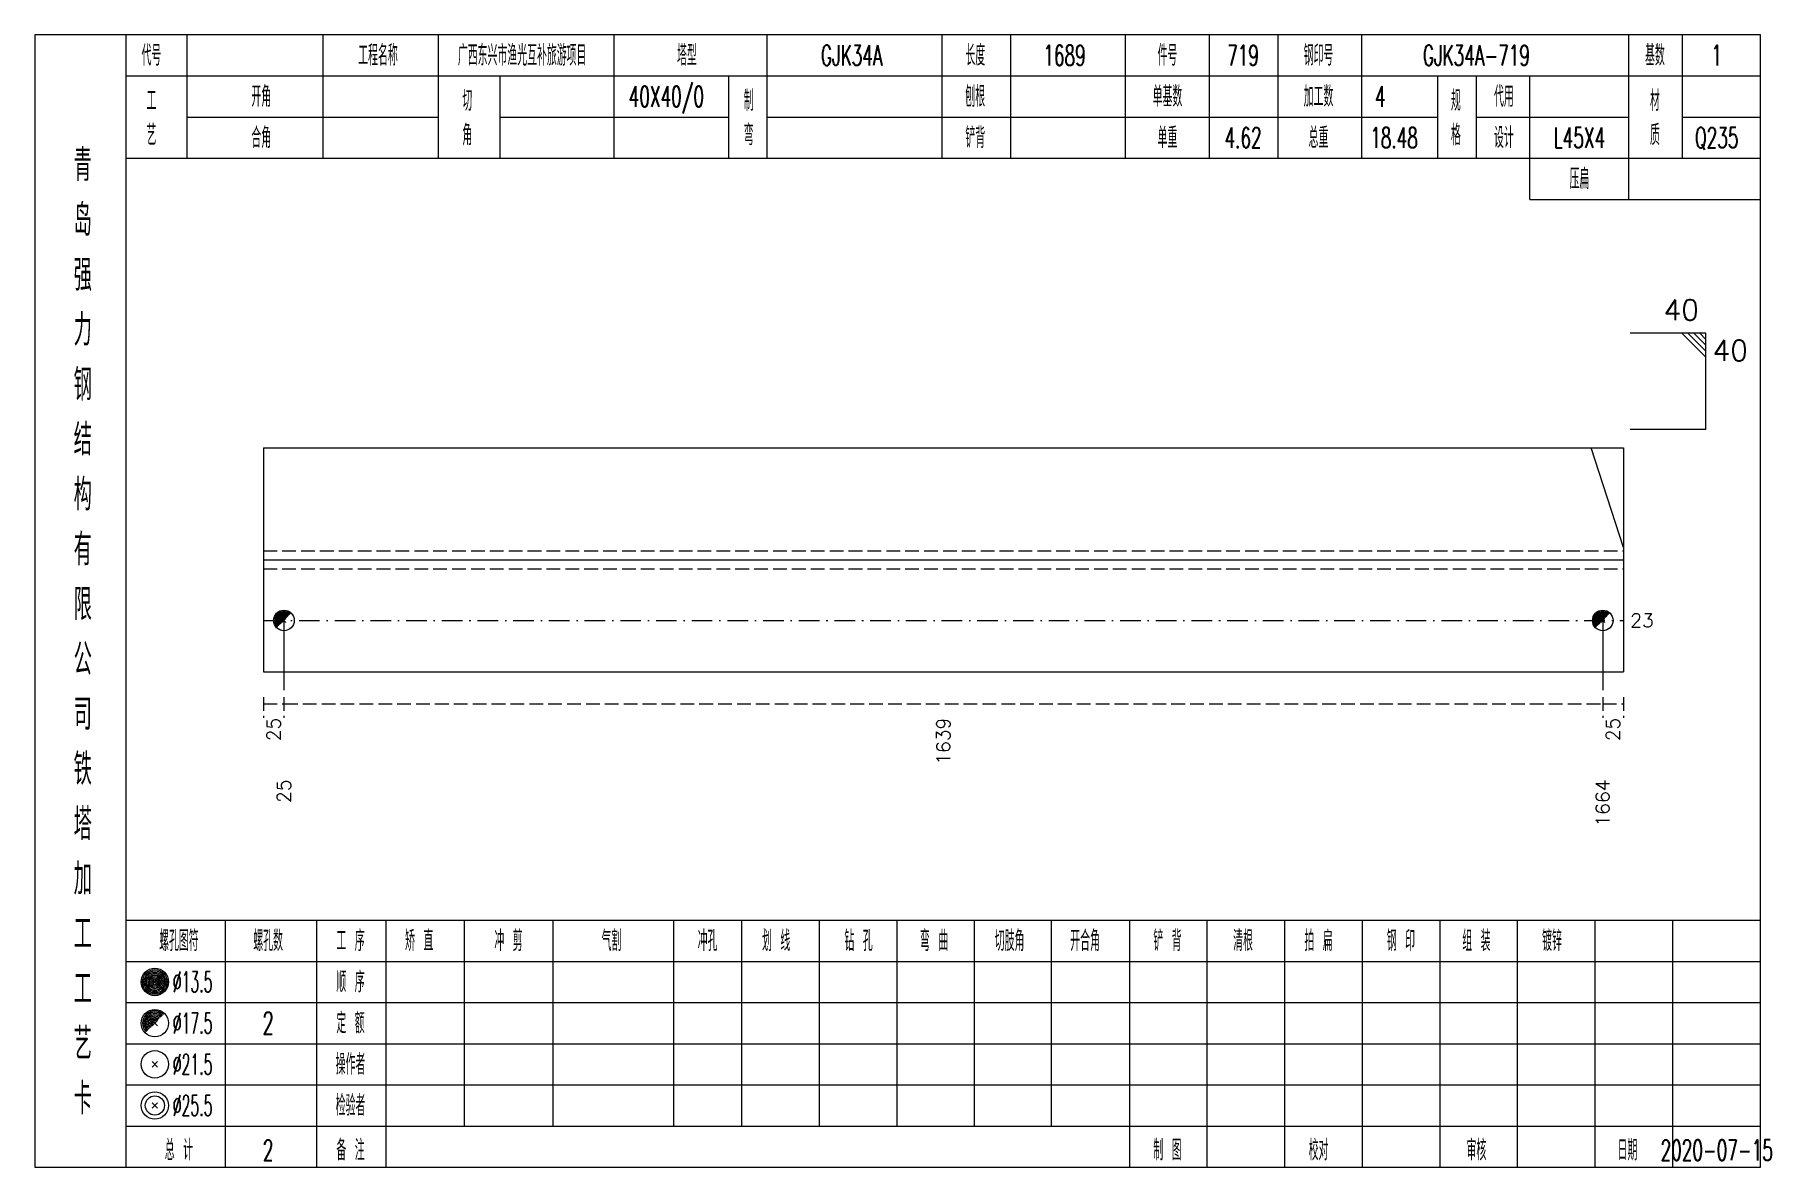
# Model space of a CAD drawing. Extents: x 0 to 2606, y -377 to 6479.
# Drawn here: x 522.8 to 775.7, y 3150 to 3315 of the extents above; entities that cross this region are included whole.
import ezdxf
from ezdxf.enums import TextEntityAlignment as Align

# ---------------------------------------------------------------- set-up
doc = ezdxf.new("R2010")
doc.units = 0
doc.header["$MEASUREMENT"] = 0
doc.linetypes.add('一点画线', pattern=[5.2, 3, -1, 0.2, -1])
doc.linetypes.add('虚线', pattern=[2.75, 2, -0.75])
doc.layers.get('0').update_dxf_attribs({"linetype": 'CONTINUOUS', "lineweight": 25})
doc.layers.add('1', color=7, linetype='CONTINUOUS', lineweight=25)
doc.layers.add('4', color=7, linetype='CONTINUOUS', lineweight=25)
doc.styles.get("Standard").update_dxf_attribs({"font": 'simplex.shx', "width": 0.7, "height": 3, "bigfont": 'gbhzfs.shx'})

msp = doc.modelspace()

# ---------------------------------------------------------------- texts
at = {"color": 7, "linetype": 'Continuous', "lineweight": 13}
msp.add_text('40', height=3, dxfattribs=at).set_placement((765.2, 3272.5), align=Align.BOTTOM_RIGHT)
msp.add_text('40', height=3, dxfattribs=at).set_placement((767.2, 3270.5), align=Align.TOP_LEFT)
msp.add_text('23', height=2, dxfattribs=at).set_placement((755.2, 3229.67), align=Align.MIDDLE_LEFT)
at = {"color": 8, "linetype": 'Continuous', "lineweight": 9}
for s, p in [('25', (557.6, 3215.5)), ('1639', (655.15, 3215.5)), ('25', (752.7, 3215.5))]:
    msp.add_text(s, height=2, rotation=90, dxfattribs=at).set_placement(p, align=Align.MIDDLE_RIGHT)
at = {"layer": '1', "color": 7, "linetype": 'Continuous', "lineweight": 13}
for s, p in [('25', (559.1, 3206.5)), ('1664', (751.2, 3206.5))]:
    msp.add_text(s, height=2, rotation=90, dxfattribs=at).set_placement(p, align=Align.MIDDLE_RIGHT)
at = {"layer": '4', "color": 1, "linetype": 'Continuous', "lineweight": 13}
for s, height, width, p in [('代号', 3, 0.6, (539.8, 3312)), ('工程名称', 3, 0.6, (572.8, 3312)), ('广西东兴市渔光互补旅游项目', 3, 0.6, (593.8, 3312)), ('塔型', 3, 0.6, (617.8, 3312)), ('长度', 3, 0.6, (659.8, 3312)), ('件号', 3, 0.6, (687.8, 3312)), ('钢印号', 3, 0.6, (709.8, 3312)), ('基数', 3, 0.6, (758.8, 3312)), ('GJK34A', 3, 0.6, (641.8, 3312)), ('1689', 3, 0.6, (672.8, 3312)), ('719', 3, 0.6, (698.8, 3312)), ('GJK34A-719', 3, 0.6, (732.8, 3312)), ('1', 3, 0.6, (767.8, 3312)), ('工', 3, 0.6, (539.8, 3305.4)), ('开角', 3, 0.6, (555.8, 3306)), ('切', 3, 0.6, (585.8, 3305.4)), ('40X40/0', 3, 0.6, (614.8, 3306)), ('制', 3, 0.6, (626.8, 3305.4)), ('刨根', 3, 0.6, (659.8, 3306)), ('单基数', 3, 0.6, (687.8, 3306)), ('加工数', 3, 0.6, (709.8, 3306)), ('4', 3, 0.6, (718.8, 3306)), ('规', 3, 0.6, (729.8, 3305.4)), ('代用', 3, 0.6, (736.8, 3306)), ('材', 3, 0.6, (758.8, 3305.4)), ('艺', 3, 0.6, (539.8, 3300.4)), ('合角', 3, 0.6, (555.8, 3300)), ('角', 3, 0.6, (585.8, 3300.4)), ('弯', 3, 0.6, (626.8, 3300.4)), ('铲背', 3, 0.6, (659.8, 3300)), ('单重', 3, 0.6, (687.8, 3300)), ('4.62', 3, 0.6, (698.8, 3300)), ('总重', 3, 0.6, (709.8, 3300)), ('18.48', 3, 0.6, (720.8, 3300)), ('格', 3, 0.6, (729.8, 3300.4)), ('设计', 3, 0.6, (736.8, 3300)), ('L45X4', 3, 0.6, (747.8, 3300)), ('质', 3, 0.6, (758.8, 3300.4)), ('Q235', 3, 0.6, (767.8, 3300)), ('青', 4.6, 0.8, (529.8, 3296)), ('压扁', 3, 0.6, (747.8, 3294)), ('岛', 4.6, 0.8, (529.8, 3288)), ('强', 4.6, 0.8, (529.8, 3280)), ('力', 4.6, 0.8, (529.8, 3272)), ('钢', 4.6, 0.8, (529.8, 3264)), ('结', 4.6, 0.8, (529.8, 3256)), ('构', 4.6, 0.8, (529.8, 3248)), ('有', 4.6, 0.8, (529.8, 3240)), ('限', 4.6, 0.8, (529.8, 3232)), ('公', 4.6, 0.8, (529.8, 3224)), ('司', 4.6, 0.8, (529.8, 3216)), ('铁', 4.6, 0.8, (529.8, 3208)), ('塔', 4.6, 0.8, (529.8, 3200)), ('加', 4.6, 0.8, (529.8, 3192)), ('工', 4.6, 0.8, (529.8, 3184)), ('螺孔图符', 3, 0.6, (543.8, 3183)), ('螺孔数', 3, 0.6, (556.8, 3183)), ('工 序', 3, 0.6, (568.8, 3183)), ('矫 直', 3, 0.6, (578.8, 3183)), ('冲 剪', 3, 0.6, (591.8, 3183)), ('气割', 3, 0.6, (606.8, 3183)), ('冲孔', 3, 0.6, (620.8, 3183)), ('划 线', 3, 0.6, (630.8, 3183)), ('钻 孔', 3, 0.6, (642.8, 3183)), ('弯 曲', 3, 0.6, (653.8, 3183)), ('切肢角', 3, 0.6, (664.8, 3183)), ('开合角', 3, 0.6, (675.8, 3183)), ('铲 背', 3, 0.6, (687.8, 3183)), ('清根', 3, 0.6, (698.8, 3183)), ('拍 扁', 3, 0.6, (709.8, 3183)), ('钢 印', 3, 0.6, (721.8, 3183)), ('组 装', 3, 0.6, (732.8, 3183)), ('镀锌', 3, 0.6, (743.8, 3183)), ('工', 4.6, 0.8, (529.8, 3176)), ('%%C13.5', 3, 0.5, (545.8, 3177)), ('顺 序', 3, 0.6, (568.8, 3177)), ('%%C17.5', 3, 0.5, (545.8, 3171)), ('2', 3.2, 0.6, (556.8, 3171)), ('定 额', 3, 0.6, (568.8, 3171)), ('艺', 4.6, 0.8, (529.8, 3168)), ('%%C21.5', 3, 0.5, (545.8, 3165)), ('操作者', 3, 0.6, (568.8, 3165)), ('卡', 4.6, 0.8, (529.8, 3160)), ('%%C25.5', 3, 0.5, (545.8, 3159)), ('检验者', 3, 0.6, (568.8, 3159)), ('总 计', 3, 0.6, (543.8, 3152.5)), ('备 注', 3, 0.6, (568.8, 3152.5)), ('制 图', 3, 0.6, (687.8, 3152.5)), ('校对', 3, 0.6, (709.8, 3152.5)), ('审核', 3, 0.6, (732.8, 3152.5)), ('日期', 3, 0.6, (754.8, 3152.5)), ('2', 3, 0.6, (556.8, 3152.5)), ('2020-07-15', 3, 0.6, (767.8, 3152.5))]:
    msp.add_text(s, height=height, dxfattribs=dict(at, width=width)).set_placement(p, align=Align.MIDDLE_CENTER)

# ---------------------------------------------------------------- linework, layer by layer
at = {"color": 7, "linetype": 'Continuous', "lineweight": 13}
for p, q in [((766.2, 3271.5), (755.2, 3271.5)), ((762.7, 3271.5), (766.2, 3268)), ((763.57, 3271.5), (766.2, 3268.88)), ((764.45, 3271.5), (766.2, 3269.75)), ((765.32, 3271.5), (766.2, 3270.62)), ((766.2, 3257.5), (766.2, 3271.5)), ((766.2, 3257.5), (755.2, 3257.5)), ((754.2, 3240.31), (749.51, 3254.83)), ((559.1, 3229.67), (559.1, 3219.5)), ((751.2, 3229.67), (751.2, 3219.5))]:
    msp.add_line(p, q, dxfattribs=at)
at = {"color": 7, "linetype": 'Continuous', "lineweight": 18}
for p, q in [((556.1, 3254.83), (556.1, 3222.17)), ((556.1, 3254.83), (754.2, 3254.83)), ((754.2, 3254.83), (754.2, 3222.17)), ((556.1, 3238.5), (754.2, 3238.5))]:
    msp.add_line(p, q, dxfattribs=at)
at = {"color": 1, "linetype": '虚线', "lineweight": 18}
for p, q in [((556.1, 3239.83), (754.2, 3239.83)), ((556.1, 3237.17), (754.2, 3237.17))]:
    msp.add_line(p, q, dxfattribs=at)
at = {"color": 3, "linetype": '一点画线', "lineweight": 13}
msp.add_line((556.1, 3229.67), (754.2, 3229.67), dxfattribs=at)
at = {"color": 8, "linetype": '虚线', "lineweight": 9}
for p, q in [((556.1, 3218.5), (556.1, 3215.5)), ((556.1, 3217.5), (559.1, 3217.5)), ((559.1, 3218.5), (559.1, 3215.5)), ((559.1, 3218.5), (559.1, 3215.5)), ((559.1, 3217.5), (751.2, 3217.5)), ((751.2, 3218.5), (751.2, 3215.5)), ((751.2, 3218.5), (751.2, 3215.5)), ((751.2, 3217.5), (754.2, 3217.5)), ((754.2, 3218.5), (754.2, 3215.5))]:
    msp.add_line(p, q, dxfattribs=at)
at = {"layer": '1', "color": 7, "linetype": 'Continuous', "lineweight": 0}
for p, q in [((558.8, 3229.37), (559.4, 3229.97)), ((558.8, 3229.97), (559.4, 3229.37)), ((750.9, 3229.37), (751.5, 3229.97)), ((750.9, 3229.97), (751.5, 3229.37))]:
    msp.add_line(p, q, dxfattribs=at)
at = {"layer": '1', "color": 7, "linetype": 'Continuous', "lineweight": 18}
msp.add_line((556.1, 3222.17), (754.2, 3222.17), dxfattribs=at)
at = {"layer": '1', "color": 7, "linetype": 'Continuous', "lineweight": 13}
for centre in [(559.1, 3229.67), (751.2, 3229.67)]:
    msp.add_circle(centre, 1.5, dxfattribs=at)
for centre, radius in [((559.1, 3229.67), 1.35), ((559.1, 3229.67), 1.2), ((559.1, 3229.67), 1.05), ((559.1, 3229.67), 0.9), ((559.1, 3229.67), 0.75), ((559.1, 3229.67), 0.6), ((751.2, 3229.67), 1.35), ((751.2, 3229.67), 1.2), ((751.2, 3229.67), 1.05), ((751.2, 3229.67), 0.9), ((751.2, 3229.67), 0.75), ((751.2, 3229.67), 0.6), ((559.1, 3229.67), 0.45), ((559.1, 3229.67), 0.3), ((559.1, 3229.67), 0.15), ((751.2, 3229.67), 0.45), ((751.2, 3229.67), 0.3), ((751.2, 3229.67), 0.15)]:
    msp.add_arc(centre, radius, 45, 225, dxfattribs=at)
at = {"layer": '4', "color": 1, "linetype": 'Continuous', "lineweight": 18}
for p, q in [((536.1, 3150), (536.1, 3315)), ((545, 3297), (545, 3315)), ((564.8, 3297), (564.8, 3315)), ((581.6, 3297), (581.6, 3315)), ((607.2, 3297), (607.2, 3315)), ((629.5, 3297), (629.5, 3315)), ((655, 3297), (655, 3315)), ((665, 3297), (665, 3315)), ((681.7, 3297), (681.7, 3315)), ((693.9, 3297), (693.9, 3315)), ((703.9, 3297), (703.9, 3315)), ((716.1, 3297), (716.1, 3315)), ((755, 3291), (755, 3315)), ((762.8, 3297), (762.8, 3315)), ((536.1, 3309), (774.2, 3309)), ((590.6, 3297), (590.6, 3309)), ((623.9, 3297), (623.9, 3309)), ((727.2, 3297), (727.2, 3309)), ((732.8, 3297), (732.8, 3309)), ((740.6, 3291), (740.6, 3309)), ((545, 3303), (581.6, 3303)), ((590.6, 3303), (623.9, 3303)), ((629.5, 3303), (727.2, 3303)), ((732.8, 3303), (755, 3303)), ((762.8, 3303), (774.2, 3303)), ((536.1, 3297), (774.2, 3297)), ((740.6, 3291), (774.2, 3291)), ((536.1, 3186), (774.2, 3186)), ((550.6, 3150), (550.6, 3186)), ((563.9, 3150), (563.9, 3186)), ((574, 3150), (574, 3186)), ((585.4, 3156), (585.4, 3186)), ((598.3, 3156), (598.3, 3186)), ((615.9, 3156), (615.9, 3186)), ((625.8, 3156), (625.8, 3186)), ((637.1, 3156), (637.1, 3186)), ((648.4, 3156), (648.4, 3186)), ((659.7, 3156), (659.7, 3186)), ((670.9, 3156), (670.9, 3186)), ((682.3, 3156), (682.3, 3186)), ((693.6, 3156), (693.6, 3186)), ((704.9, 3156), (704.9, 3186)), ((716.2, 3156), (716.2, 3186)), ((727.5, 3156), (727.5, 3186)), ((738.8, 3156), (738.8, 3186)), ((750.1, 3156), (750.1, 3186)), ((761.4, 3156), (761.4, 3186)), ((536.1, 3180), (774.2, 3180)), ((536.1, 3174), (774.2, 3174)), ((536.1, 3168), (774.2, 3168)), ((536.1, 3162), (774.2, 3162)), ((536.1, 3156), (774.2, 3156)), ((682.3, 3150), (682.3, 3156)), ((693.6, 3150), (693.6, 3156)), ((704.9, 3150), (704.9, 3156)), ((716.2, 3150), (716.2, 3156)), ((727.5, 3150), (727.5, 3156)), ((738.8, 3150), (738.8, 3156)), ((750.1, 3150), (750.1, 3156)), ((761.4, 3150), (761.4, 3156))]:
    msp.add_line(p, q, dxfattribs=at)
at = {"layer": '4', "color": 7, "linetype": 'Continuous', "lineweight": 13}
for p, q in [((540.1, 3176.8), (540.5, 3177.2)), ((540.5, 3176.8), (540.1, 3177.2)), ((539.9, 3164.6), (540.7, 3165.4)), ((540.7, 3164.6), (539.9, 3165.4)), ((539.9, 3158.6), (540.7, 3159.4)), ((540.7, 3158.6), (539.9, 3159.4))]:
    msp.add_line(p, q, dxfattribs=at)
at = {"layer": '4', "color": 7, "linetype": 'Continuous', "lineweight": 0}
for p, q in [((539.9, 3170.6), (540.7, 3171.4)), ((539.9, 3171.4), (540.7, 3170.6))]:
    msp.add_line(p, q, dxfattribs=at)
at = {"layer": '4', "color": 1, "linetype": 'Continuous', "lineweight": 18}
msp.add_lwpolyline([(522.8, 3315), (522.8, 3150), (774.2, 3150), (774.2, 3315)], close=True, dxfattribs=at)
at = {"layer": '4', "color": 7, "linetype": 'Continuous', "lineweight": 13}
for centre, radius in [((540.3, 3177), 2), ((540.3, 3177), 1.8), ((540.3, 3177), 1.6), ((540.3, 3177), 1.4), ((540.3, 3177), 1.2), ((540.3, 3177), 1), ((540.3, 3177), 0.8), ((540.3, 3177), 0.6), ((540.3, 3177), 0.4), ((540.3, 3177), 0.2), ((540.3, 3171), 2), ((540.3, 3165), 2), ((540.3, 3159), 2), ((540.3, 3159), 1.4)]:
    msp.add_circle(centre, radius, dxfattribs=at)
for radius in [1.8, 1.6, 1.4, 1.2, 1, 0.8, 0.6, 0.4, 0.2]:
    msp.add_arc((540.3, 3171), radius, 45, 225, dxfattribs=at)

msp.set_redraw_order([(e.dxf.handle, doc.entitydb.next_handle()) for e in msp.query("TEXT MTEXT ATTDEF DIMENSION ARC_DIMENSION")])  # texts and dimensions are drawn at this point

doc.saveas('drawing.dxf')
